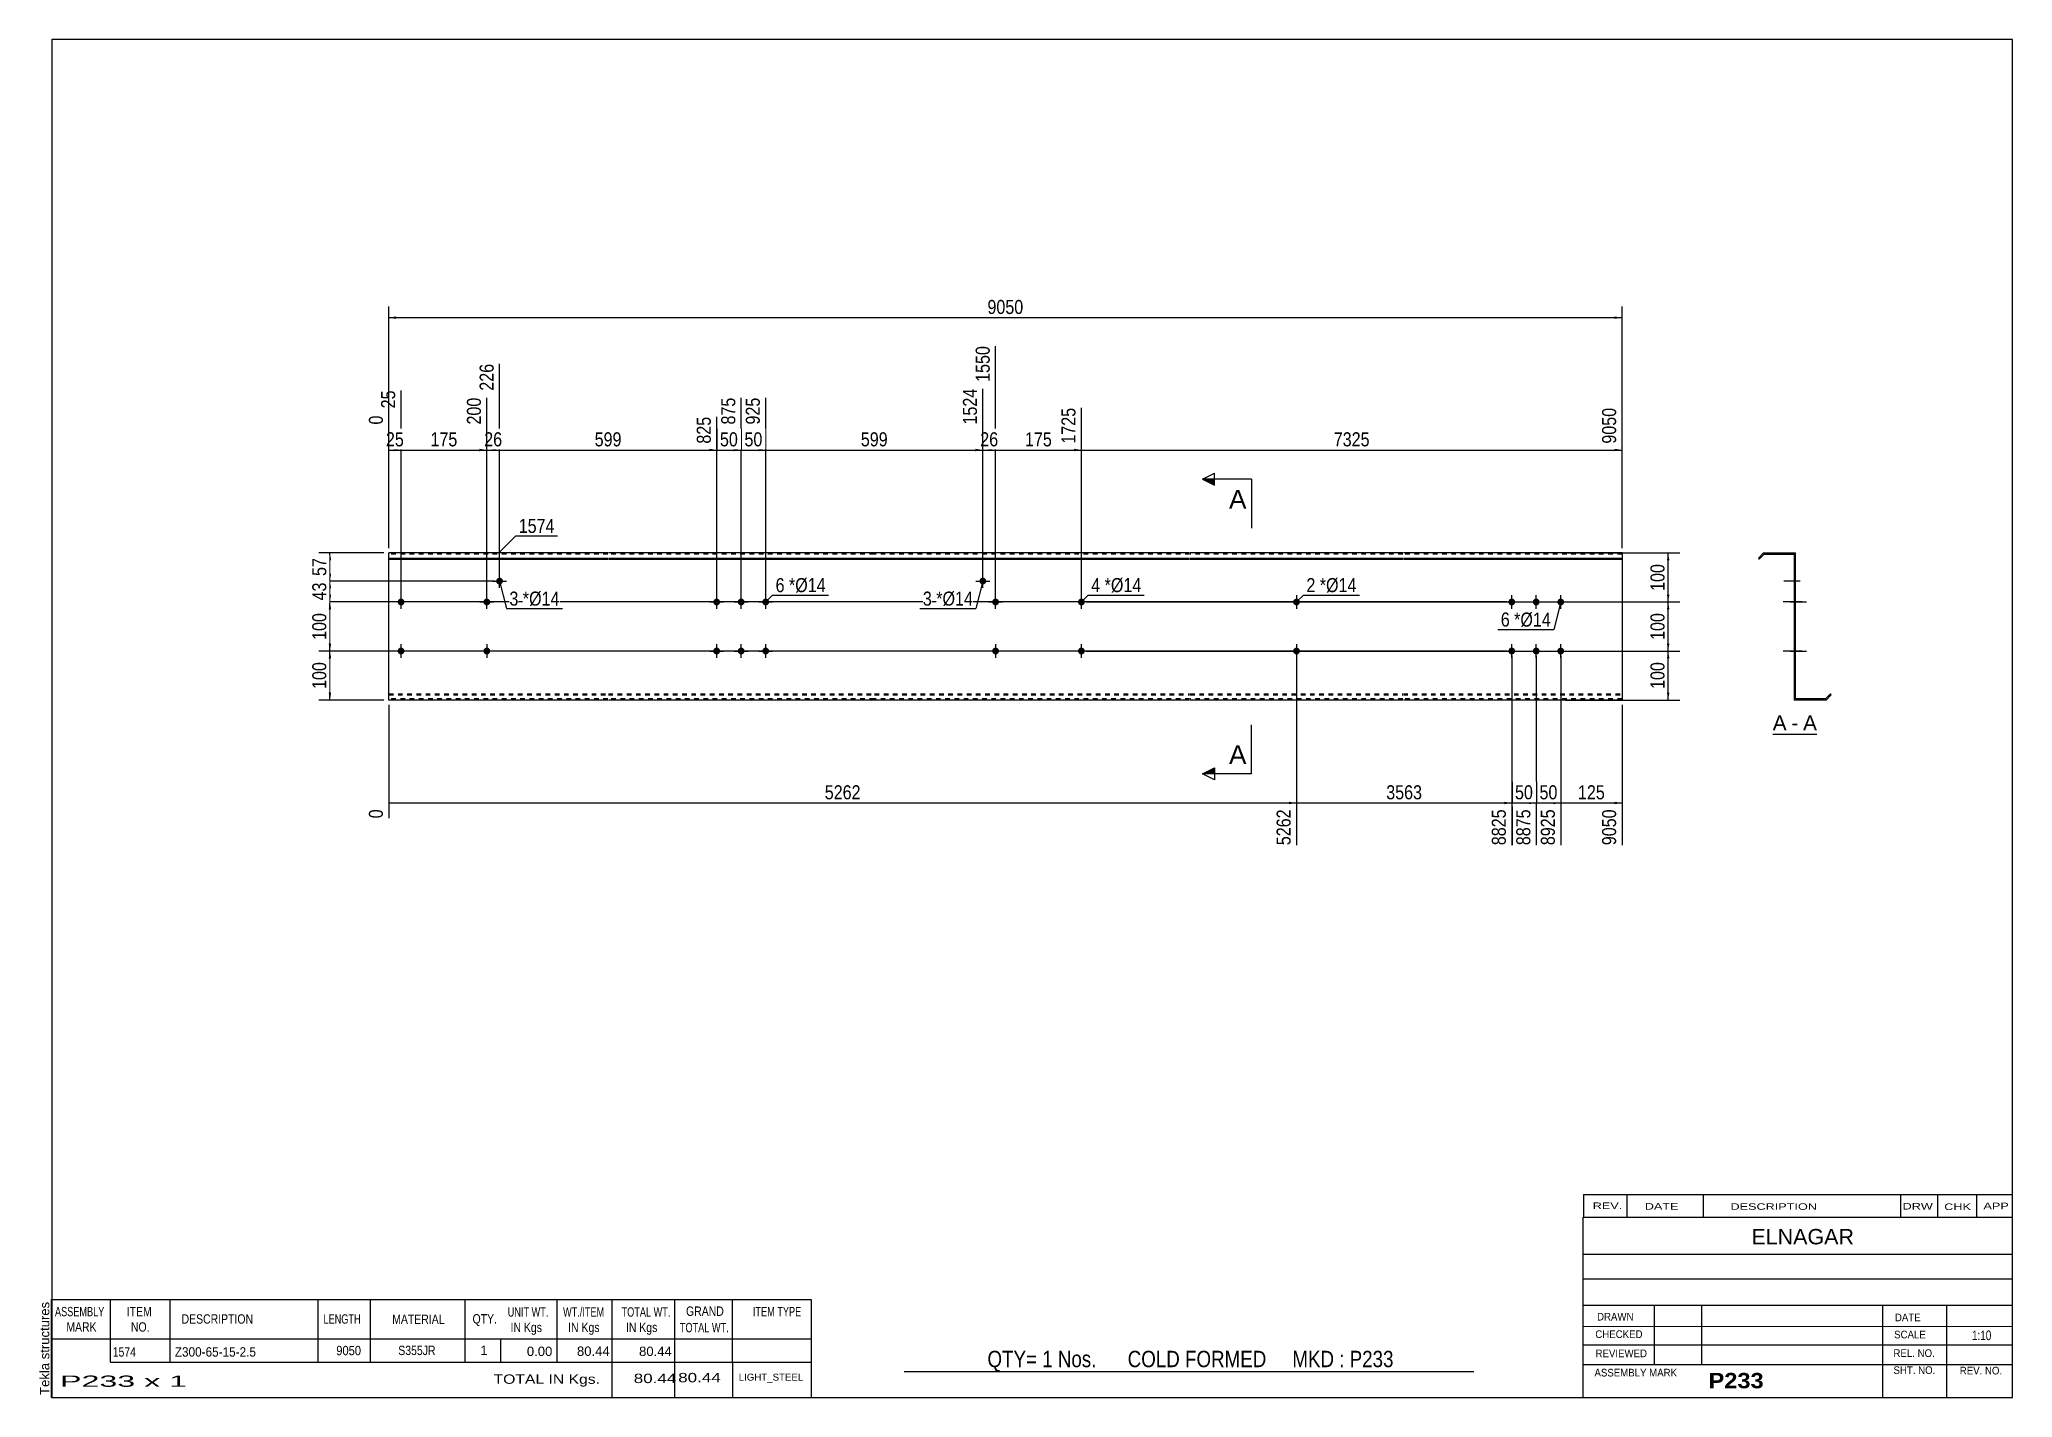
# Model space of a CAD drawing. Header units: millimetres. Extents: x -71 to 331, y -157 to 120.
import ezdxf

# ---------------------------------------------------------------- set-up
doc = ezdxf.new("R2010")
doc.units = ezdxf.units.MM
doc.linetypes.add('DXK_LINE_DOT1', pattern=[1.8814, 0.9407, -0.9407])
doc.styles.add('Arial', font='ARIAL.TTF', dxfattribs={"height": 0.2})
doc.styles.add('Arial Bold', font='ARIALBD.TTF', dxfattribs={"height": 0.2})
doc.styles.add('Arial Narrow', font='ARIALN.TTF', dxfattribs={"height": 0.2})

# ---------------------------------------------------------------- blocks, each defined once
blk = doc.blocks.new('Unknown-629085577-1880')
at = {"color": 5, "linetype": 'Continuous'}
for p, q in [((331.25, 119.75), (-68.75, 119.75)), ((-68.75, 119.75), (-68.75, -157.25)), ((331.25, -157.25), (331.25, 119.75)), ((-68.75, -157.25), (331.25, -157.25))]:
    blk.add_line(p, q, dxfattribs=at)
at = {"color": 174, "linetype": 'Continuous', "style": 'Arial'}
blk.add_text('Tekla structures', height=1.9102, rotation=90, dxfattribs=at).set_placement((-69.25, -156.75))
blk = doc.blocks.new('Unknown-629085577-12 - 1235')
at = {"color": 7, "linetype": 'Continuous'}
blk.add_line((282.32, -21.95), (291.35, -21.95), dxfattribs=at)
at = {"color": 0, "linetype": 'Continuous'}
blk.add_wipeout([(285.16, -21.2), (285.16, -18), (282.32, -18), (282.32, -21.2)], dxfattribs=at)
blk.add_wipeout([(287.55, -21.2), (287.55, -18), (286.12, -18), (286.12, -21.2)], dxfattribs=at)
at = {"color": 96, "linetype": 'Continuous', "style": 'Arial'}
blk.add_text('A', height=3.06, dxfattribs=at).set_placement((282.32, -21.2))
at = {"color": 0, "linetype": 'Continuous'}
blk.add_wipeout([(291.35, -21.2), (291.35, -18), (288.51, -18), (288.51, -21.2)], dxfattribs=at)
at = {"color": 96, "linetype": 'Continuous', "style": 'Arial'}
for s, p in [('-', (286.12, -21.2)), ('A', (288.51, -21.2))]:
    blk.add_text(s, height=3.06, dxfattribs=at).set_placement(p)
blk = doc.blocks.new('Bolt-629085577-1223 - 1203')
at = {"linetype": 'Continuous'}
blk.add_hatch(color=3, dxfattribs=at).paths.add_polyline_path([(21.9, 9.27, -1), (23.3, 9.27, -1)])
at = {"color": 3, "linetype": 'Continuous'}
for p, q in [((21.2, 9.27), (24, 9.27)), ((22.6, 7.87), (22.6, 10.67))]:
    blk.add_line(p, q, dxfattribs=at)
blk = doc.blocks.new('Part-629085577-1218 - 1203')
at = {"color": 2, "linetype": 'Continuous'}
for p, q in [((0, -15), (0, 15)), ((44.7, 15), (0, 15)), ((0, 13.94), (44.7, 13.94)), ((0, 13.76), (44.7, 13.76)), ((98.99, 15), (44.8, 15)), ((44.8, 13.94), (98.99, 13.94)), ((44.8, 13.76), (98.99, 13.76)), ((163.38, 15), (99.09, 15)), ((99.09, 13.94), (163.38, 13.94)), ((99.09, 13.76), (163.38, 13.76)), ((206.88, 15), (163.48, 15)), ((163.48, 13.94), (206.88, 13.94)), ((163.48, 13.76), (206.88, 13.76)), ((251.58, 15), (206.98, 15)), ((206.98, 13.94), (251.58, 13.94)), ((206.98, 13.76), (251.58, 13.76)), ((251.58, 15), (251.58, -15)), ((44.7, -15), (0, -15)), ((98.99, -15), (44.8, -15)), ((163.38, -15), (99.09, -15)), ((206.88, -15), (163.48, -15)), ((251.58, -15), (206.98, -15))]:
    blk.add_line(p, q, dxfattribs=at)
at = {"color": 7, "linetype": 'DXK_LINE_DOT1'}
for p, q in [((44.7, 14.75), (0, 14.75)), ((98.99, 14.75), (44.8, 14.75)), ((163.38, 14.75), (99.09, 14.75)), ((206.88, 14.75), (163.48, 14.75)), ((251.58, 14.75), (206.98, 14.75)), ((0, -13.76), (44.7, -13.76)), ((0, -13.94), (44.7, -13.94)), ((44.7, -14.75), (0, -14.75)), ((44.8, -13.76), (98.99, -13.76)), ((44.8, -13.94), (98.99, -13.94)), ((98.99, -14.75), (44.8, -14.75)), ((99.09, -13.76), (163.38, -13.76)), ((99.09, -13.94), (163.38, -13.94)), ((163.38, -14.75), (99.09, -14.75)), ((163.48, -13.76), (206.88, -13.76)), ((163.48, -13.94), (206.88, -13.94)), ((206.88, -14.75), (163.48, -14.75)), ((206.98, -13.76), (251.58, -13.76)), ((206.98, -13.94), (251.58, -13.94)), ((251.58, -14.75), (206.98, -14.75))]:
    blk.add_line(p, q, dxfattribs=at)
blk = doc.blocks.new('Bolt-629085577-1219 - 1203')
at = {"linetype": 'Continuous'}
for points in [[(66.19, 5, -1), (67.59, 5, -1)], [(71.19, 5, -1), (72.59, 5, -1)], [(76.19, 5, -1), (77.59, 5, -1)], [(66.19, -5, -1), (67.59, -5, -1)], [(71.19, -5, -1), (72.59, -5, -1)], [(76.19, -5, -1), (77.59, -5, -1)]]:
    blk.add_hatch(color=3, dxfattribs=at).paths.add_polyline_path(points)
at = {"color": 3, "linetype": 'Continuous'}
for p, q in [((65.49, 5), (68.29, 5)), ((66.89, 3.6), (66.89, 6.4)), ((70.49, 5), (73.29, 5)), ((71.89, 3.6), (71.89, 6.4)), ((75.49, 5), (78.29, 5)), ((76.89, 3.6), (76.89, 6.4)), ((66.89, -6.4), (66.89, -3.6)), ((71.89, -6.4), (71.89, -3.6)), ((76.89, -6.4), (76.89, -3.6)), ((65.49, -5), (68.29, -5)), ((70.49, -5), (73.29, -5)), ((75.49, -5), (78.29, -5))]:
    blk.add_line(p, q, dxfattribs=at)
blk = doc.blocks.new('Bolt-629085577-1220 - 1203')
at = {"linetype": 'Continuous'}
blk.add_hatch(color=3, dxfattribs=at).paths.add_polyline_path([(19.3, 5, -1), (20.7, 5, -1)])
at = {"color": 3, "linetype": 'Continuous'}
for p, q in [((18.6, 5), (21.4, 5)), ((20, 3.6), (20, 6.4))]:
    blk.add_line(p, q, dxfattribs=at)
blk = doc.blocks.new('Bolt-629085577-1221 - 1203')
at = {"linetype": 'Continuous'}
blk.add_hatch(color=3, dxfattribs=at).paths.add_polyline_path([(20.7, -5, -1), (19.3, -5, -1)])
at = {"color": 3, "linetype": 'Continuous'}
for p, q in [((20, -3.6), (20, -6.4)), ((21.4, -5), (18.6, -5))]:
    blk.add_line(p, q, dxfattribs=at)
blk = doc.blocks.new('Bolt-629085577-1222 - 1203')
at = {"linetype": 'Continuous'}
blk.add_hatch(color=3, dxfattribs=at).paths.add_polyline_path([(120.49, 9.27, -1), (121.89, 9.27, -1)])
at = {"color": 3, "linetype": 'Continuous'}
for p, q in [((119.79, 9.27), (122.59, 9.27)), ((121.19, 7.87), (121.19, 10.67))]:
    blk.add_line(p, q, dxfattribs=at)
blk = doc.blocks.new('Bolt-629085577-1224 - 1203')
at = {"linetype": 'Continuous'}
for points in [[(228.38, 5, -1), (229.78, 5, -1)], [(233.38, 5, -1), (234.78, 5, -1)], [(238.38, 5, -1), (239.78, 5, -1)], [(228.38, -5, -1), (229.78, -5, -1)], [(233.38, -5, -1), (234.78, -5, -1)], [(238.38, -5, -1), (239.78, -5, -1)]]:
    blk.add_hatch(color=3, dxfattribs=at).paths.add_polyline_path(points)
at = {"color": 3, "linetype": 'Continuous'}
for p, q in [((227.68, 5), (230.48, 5)), ((229.08, 3.6), (229.08, 6.4)), ((232.68, 5), (235.48, 5)), ((234.08, 3.6), (234.08, 6.4)), ((237.68, 5), (240.48, 5)), ((239.08, 3.6), (239.08, 6.4)), ((229.08, -6.4), (229.08, -3.6)), ((234.08, -6.4), (234.08, -3.6)), ((239.08, -6.4), (239.08, -3.6)), ((227.68, -5), (230.48, -5)), ((232.68, -5), (235.48, -5)), ((237.68, -5), (240.48, -5))]:
    blk.add_line(p, q, dxfattribs=at)
blk = doc.blocks.new('Bolt-629085577-1225 - 1203')
at = {"linetype": 'Continuous'}
blk.add_hatch(color=3, dxfattribs=at).paths.add_polyline_path([(123.09, 5, -1), (124.49, 5, -1)])
at = {"color": 3, "linetype": 'Continuous'}
for p, q in [((122.39, 5), (125.19, 5)), ((123.79, 3.6), (123.79, 6.4))]:
    blk.add_line(p, q, dxfattribs=at)
blk = doc.blocks.new('Bolt-629085577-1226 - 1203')
at = {"linetype": 'Continuous'}
blk.add_hatch(color=3, dxfattribs=at).paths.add_polyline_path([(124.49, -5, -1), (123.09, -5, -1)])
at = {"color": 3, "linetype": 'Continuous'}
for p, q in [((123.79, -3.6), (123.79, -6.4)), ((125.19, -5), (122.39, -5))]:
    blk.add_line(p, q, dxfattribs=at)
blk = doc.blocks.new('Bolt-629085577-1227 - 1203')
at = {"linetype": 'Continuous'}
for points in [[(1.8, 5, -1), (3.2, 5, -1)], [(140.59, 5, -1), (141.99, 5, -1)]]:
    blk.add_hatch(color=3, dxfattribs=at).paths.add_polyline_path(points)
at = {"color": 3, "linetype": 'Continuous'}
for p, q in [((3.9, 5), (1.1, 5)), ((2.5, 3.6), (2.5, 6.4)), ((142.69, 5), (139.89, 5)), ((141.29, 3.6), (141.29, 6.4))]:
    blk.add_line(p, q, dxfattribs=at)
blk = doc.blocks.new('Bolt-629085577-1228 - 1203')
at = {"linetype": 'Continuous'}
for points in [[(1.8, -5, -1), (3.2, -5, -1)], [(140.59, -5, -1), (141.99, -5, -1)]]:
    blk.add_hatch(color=3, dxfattribs=at).paths.add_polyline_path(points)
at = {"color": 3, "linetype": 'Continuous'}
for p, q in [((2.5, -6.4), (2.5, -3.6)), ((141.29, -6.4), (141.29, -3.6)), ((3.9, -5), (1.1, -5)), ((142.69, -5), (139.89, -5))]:
    blk.add_line(p, q, dxfattribs=at)
blk = doc.blocks.new('Bolt-629085577-1229 - 1203')
at = {"linetype": 'Continuous'}
for points in [[(185.88, 5, -1), (184.48, 5, -1)], [(185.88, -5, -1), (184.48, -5, -1)]]:
    blk.add_hatch(color=3, dxfattribs=at).paths.add_polyline_path(points)
at = {"color": 3, "linetype": 'Continuous'}
for p, q in [((186.58, 5), (183.78, 5)), ((185.18, 6.4), (185.18, 3.6)), ((185.18, -3.6), (185.18, -6.4)), ((186.58, -5), (183.78, -5))]:
    blk.add_line(p, q, dxfattribs=at)
blk = doc.blocks.new('Bolt-629085577-1240 - 1235')
at = {"linetype": 'Continuous'}
blk.add_hatch(color=3, dxfattribs=at).paths.add_polyline_path([(286.96, -5.7), (286.96, -4.3), (286.71, -4.3), (286.71, -5.7)])
at = {"color": 3, "linetype": 'Continuous'}
for p, q in [((286.96, -4.3), (286.71, -4.3)), ((287.76, -5), (286.71, -5)), ((286.96, -5.7), (286.71, -5.7))]:
    blk.add_line(p, q, dxfattribs=at)
blk = doc.blocks.new('Part-629085577-1237 - 1235')
at = {"color": 2, "linetype": 'Continuous'}
for p, q in [((280.46, 15), (279.4, 13.94)), ((279.4, 13.94), (279.58, 13.76)), ((279.58, 13.76), (280.56, 14.75)), ((280.46, 15), (286.96, 15)), ((280.56, 14.75), (286.71, 14.75)), ((286.71, 14.75), (286.71, -15)), ((286.96, -14.75), (286.96, 15)), ((293.21, -15), (286.71, -15)), ((293.11, -14.75), (286.96, -14.75)), ((294.09, -13.76), (293.11, -14.75)), ((293.21, -15), (294.27, -13.94)), ((294.27, -13.94), (294.09, -13.76))]:
    blk.add_line(p, q, dxfattribs=at)
blk = doc.blocks.new('Bolt-629085577-1238 - 1235')
at = {"linetype": 'Continuous'}
for points in [[(286.71, 5.7), (286.71, 4.3), (286.96, 4.3), (286.96, 5.7)], [(286.71, 5.7), (286.71, 4.3), (286.96, 4.3), (286.96, 5.7)], [(286.71, 5.7), (286.71, 4.3), (286.96, 4.3), (286.96, 5.7)], [(286.71, -4.3), (286.71, -5.7), (286.96, -5.7), (286.96, -4.3)], [(286.71, -4.3), (286.71, -5.7), (286.96, -5.7), (286.96, -4.3)], [(286.71, -4.3), (286.71, -5.7), (286.96, -5.7), (286.96, -4.3)]]:
    blk.add_hatch(color=3, dxfattribs=at).paths.add_polyline_path(points)
at = {"color": 3, "linetype": 'Continuous'}
for p, q in [((288.26, 5), (284.46, 5)), ((288.26, 5), (284.46, 5)), ((288.26, 5), (284.46, 5)), ((286.96, 5.7), (286.71, 5.7)), ((286.96, 5.7), (286.71, 5.7)), ((286.96, 5.7), (286.71, 5.7)), ((286.96, 4.3), (286.71, 4.3)), ((286.96, 4.3), (286.71, 4.3)), ((286.96, 4.3), (286.71, 4.3)), ((288.26, -5), (284.46, -5)), ((288.26, -5), (284.46, -5)), ((288.26, -5), (284.46, -5)), ((286.96, -4.3), (286.71, -4.3)), ((286.96, -4.3), (286.71, -4.3)), ((286.96, -4.3), (286.71, -4.3)), ((286.96, -5.7), (286.71, -5.7)), ((286.96, -5.7), (286.71, -5.7)), ((286.96, -5.7), (286.71, -5.7))]:
    blk.add_line(p, q, dxfattribs=at)
blk = doc.blocks.new('Bolt-629085577-1239 - 1235')
at = {"linetype": 'Continuous'}
blk.add_hatch(color=3, dxfattribs=at).paths.add_polyline_path([(286.71, 5.7), (286.71, 4.3), (286.96, 4.3), (286.96, 5.7)])
at = {"color": 3, "linetype": 'Continuous'}
for p, q in [((287.91, 5), (284.61, 5)), ((286.96, 5.7), (286.71, 5.7)), ((286.96, 4.3), (286.71, 4.3))]:
    blk.add_line(p, q, dxfattribs=at)
blk = doc.blocks.new('Bolt-629085577-1241 - 1235')
at = {"linetype": 'Continuous'}
blk.add_hatch(color=3, dxfattribs=at).paths.add_polyline_path([(286.71, 9.97), (286.71, 8.57), (286.96, 8.57), (286.96, 9.97)])
at = {"color": 3, "linetype": 'Continuous'}
for p, q in [((287.91, 9.27), (284.61, 9.27)), ((286.96, 9.97), (286.71, 9.97)), ((286.96, 8.57), (286.71, 8.57))]:
    blk.add_line(p, q, dxfattribs=at)
blk = doc.blocks.new('Bolt-629085577-1242 - 1235')
at = {"linetype": 'Continuous'}
blk.add_hatch(color=3, dxfattribs=at).paths.add_polyline_path([(286.71, 9.97), (286.71, 8.57), (286.96, 8.57), (286.96, 9.97)])
at = {"color": 3, "linetype": 'Continuous'}
for p, q in [((287.91, 9.27), (284.61, 9.27)), ((286.96, 9.97), (286.71, 9.97)), ((286.96, 8.57), (286.71, 8.57))]:
    blk.add_line(p, q, dxfattribs=at)
blk = doc.blocks.new('Bolt-629085577-1243 - 1235')
at = {"linetype": 'Continuous'}
for points in [[(286.71, 5.7), (286.71, 4.3), (286.96, 4.3), (286.96, 5.7)], [(286.71, 5.7), (286.71, 4.3), (286.96, 4.3), (286.96, 5.7)], [(286.71, 5.7), (286.71, 4.3), (286.96, 4.3), (286.96, 5.7)], [(286.71, -4.3), (286.71, -5.7), (286.96, -5.7), (286.96, -4.3)], [(286.71, -4.3), (286.71, -5.7), (286.96, -5.7), (286.96, -4.3)], [(286.71, -4.3), (286.71, -5.7), (286.96, -5.7), (286.96, -4.3)]]:
    blk.add_hatch(color=3, dxfattribs=at).paths.add_polyline_path(points)
at = {"color": 3, "linetype": 'Continuous'}
for p, q in [((288.26, 5), (284.46, 5)), ((288.26, 5), (284.46, 5)), ((288.26, 5), (284.46, 5)), ((286.96, 5.7), (286.71, 5.7)), ((286.96, 5.7), (286.71, 5.7)), ((286.96, 5.7), (286.71, 5.7)), ((286.96, 4.3), (286.71, 4.3)), ((286.96, 4.3), (286.71, 4.3)), ((286.96, 4.3), (286.71, 4.3)), ((288.26, -5), (284.46, -5)), ((288.26, -5), (284.46, -5)), ((288.26, -5), (284.46, -5)), ((286.96, -4.3), (286.71, -4.3)), ((286.96, -4.3), (286.71, -4.3)), ((286.96, -4.3), (286.71, -4.3)), ((286.96, -5.7), (286.71, -5.7)), ((286.96, -5.7), (286.71, -5.7)), ((286.96, -5.7), (286.71, -5.7))]:
    blk.add_line(p, q, dxfattribs=at)
blk = doc.blocks.new('Bolt-629085577-1244 - 1235')
at = {"linetype": 'Continuous'}
blk.add_hatch(color=3, dxfattribs=at).paths.add_polyline_path([(286.71, 5.7), (286.71, 4.3), (286.96, 4.3), (286.96, 5.7)])
at = {"color": 3, "linetype": 'Continuous'}
for p, q in [((287.91, 5), (284.61, 5)), ((286.96, 5.7), (286.71, 5.7)), ((286.96, 4.3), (286.71, 4.3))]:
    blk.add_line(p, q, dxfattribs=at)
blk = doc.blocks.new('Bolt-629085577-1245 - 1235')
at = {"linetype": 'Continuous'}
blk.add_hatch(color=3, dxfattribs=at).paths.add_polyline_path([(286.96, -5.7), (286.96, -4.3), (286.71, -4.3), (286.71, -5.7)])
at = {"color": 3, "linetype": 'Continuous'}
for p, q in [((286.96, -4.3), (286.71, -4.3)), ((287.76, -5), (286.71, -5)), ((286.96, -5.7), (286.71, -5.7))]:
    blk.add_line(p, q, dxfattribs=at)
blk = doc.blocks.new('Bolt-629085577-1246 - 1235')
at = {"linetype": 'Continuous'}
blk.add_hatch(color=3, dxfattribs=at).paths.add_polyline_path([(286.71, 5.7), (286.71, 4.3), (286.96, 4.3), (286.96, 5.7)])
blk.add_hatch(color=3, dxfattribs=at).paths.add_polyline_path([(286.71, 5.7), (286.71, 4.3), (286.96, 4.3), (286.96, 5.7)])
at = {"color": 3, "linetype": 'Continuous'}
for p, q in [((285.91, 5), (289.21, 5)), ((285.91, 5), (289.21, 5)), ((286.71, 5.7), (286.96, 5.7)), ((286.71, 5.7), (286.96, 5.7)), ((286.71, 4.3), (286.96, 4.3)), ((286.71, 4.3), (286.96, 4.3))]:
    blk.add_line(p, q, dxfattribs=at)
blk = doc.blocks.new('Bolt-629085577-1247 - 1235')
at = {"linetype": 'Continuous'}
blk.add_hatch(color=3, dxfattribs=at).paths.add_polyline_path([(286.71, -4.3), (286.71, -5.7), (286.96, -5.7), (286.96, -4.3)])
blk.add_hatch(color=3, dxfattribs=at).paths.add_polyline_path([(286.71, -4.3), (286.71, -5.7), (286.96, -5.7), (286.96, -4.3)])
at = {"color": 3, "linetype": 'Continuous'}
for p, q in [((285.91, -5), (289.21, -5)), ((285.91, -5), (289.21, -5)), ((286.71, -4.3), (286.96, -4.3)), ((286.71, -4.3), (286.96, -4.3)), ((286.71, -5.7), (286.96, -5.7)), ((286.71, -5.7), (286.96, -5.7))]:
    blk.add_line(p, q, dxfattribs=at)
blk = doc.blocks.new('Bolt-629085577-1248 - 1235')
at = {"linetype": 'Continuous'}
for points in [[(286.96, 4.3), (286.96, 5.7), (286.71, 5.7), (286.71, 4.3)], [(286.96, -5.7), (286.96, -4.3), (286.71, -4.3), (286.71, -5.7)]]:
    blk.add_hatch(color=3, dxfattribs=at).paths.add_polyline_path(points)
at = {"color": 3, "linetype": 'Continuous'}
for p, q in [((286.96, 5), (284.71, 5)), ((286.96, 5.7), (286.71, 5.7)), ((286.96, 4.3), (286.71, 4.3)), ((286.96, -5), (284.71, -5)), ((286.96, -4.3), (286.71, -4.3)), ((286.96, -5.7), (286.71, -5.7))]:
    blk.add_line(p, q, dxfattribs=at)
blk = doc.blocks.new('StraightDimension-629085577-1350 - 1203')
at = {"linetype": 'Continuous'}
for points in [[(260.75, 13.5), (261, 15), (261.25, 13.5)], [(261.25, 6.5), (261, 5), (260.75, 6.5)]]:
    blk.add_hatch(color=7, dxfattribs=at).paths.add_polyline_path(points)
at = {"color": 7, "linetype": 'Continuous'}
for p, q in [((240.08, 15), (263.4, 15)), ((261, 5), (261, 15)), ((142.29, 5), (263.4, 5))]:
    blk.add_line(p, q, dxfattribs=at)
at = {"color": 0}
blk.add_wipeout([(260.85, 13.34), (256.65, 13.34), (256.65, 6.66), (260.85, 6.66)], dxfattribs=at)
at = {"color": 3, "style": 'Arial Narrow'}
blk.add_text('100', height=2.863, rotation=90.0002, dxfattribs=at).set_placement((260.25, 7.26))
blk = doc.blocks.new('StraightDimension-629085577-1311 - 1203')
at = {"linetype": 'Continuous'}
blk.add_hatch(color=7, dxfattribs=at).paths.add_polyline_path([(237.58, -35.75), (239.08, -36), (237.58, -36.25)])
at = {"color": 7, "linetype": 'Continuous'}
for p, q in [((234.08, -6), (234.08, -44.61)), ((239.08, -6), (239.08, -44.61)), ((234.08, -36), (239.08, -36))]:
    blk.add_line(p, q, dxfattribs=at)
at = {"color": 0}
blk.add_wipeout([(239.01, -35.85), (239.01, -31.65), (234.15, -31.65), (234.15, -35.85)], dxfattribs=at)
at = {"color": 0, "linetype": 'Continuous'}
blk.add_wipeout([(238.48, -36.7), (234.28, -36.7), (234.28, -45.21), (238.48, -45.21)], dxfattribs=at)
at = {"color": 3, "style": 'Arial Narrow'}
blk.add_text('50', height=2.863, dxfattribs=at).set_placement((234.75, -35.25))
at = {"color": 3, "linetype": 'Continuous', "style": 'Arial Narrow'}
blk.add_text('8925', height=2.863, rotation=90.0002, dxfattribs=at).set_placement((237.88, -44.61))
blk = doc.blocks.new('StraightDimension-629085577-1330 - 1203')
at = {"linetype": 'Continuous'}
for points in [[(-12.25, 13.5), (-12, 15), (-11.75, 13.5)], [(-11.75, 10.77), (-12, 9.27), (-12.25, 10.77)]]:
    blk.add_hatch(color=7, dxfattribs=at).paths.add_polyline_path(points)
at = {"color": 7, "linetype": 'Continuous'}
for p, q in [((-1, 15), (-14.25, 15)), ((-12, 9.27), (-12, 15)), ((21.6, 9.27), (-14.25, 9.27))]:
    blk.add_line(p, q, dxfattribs=at)
at = {"color": 0}
blk.add_wipeout([(-12.15, 14.56), (-16.35, 14.56), (-16.35, 9.71), (-12.15, 9.71)], dxfattribs=at)
at = {"color": 3, "style": 'Arial Narrow'}
blk.add_text('57', height=2.863, rotation=90.0002, dxfattribs=at).set_placement((-12.75, 10.31))
blk = doc.blocks.new('StraightDimension-629085577-1333 - 1203')
at = {"linetype": 'Continuous'}
for points in [[(-12.25, -6.5), (-12, -5), (-11.75, -6.5)], [(-11.75, -13.5), (-12, -15), (-12.25, -13.5)]]:
    blk.add_hatch(color=7, dxfattribs=at).paths.add_polyline_path(points)
at = {"color": 7, "linetype": 'Continuous'}
for p, q in [((228.08, -5), (-14.25, -5)), ((-12, -15), (-12, -5)), ((-1, -15), (-14.25, -15))]:
    blk.add_line(p, q, dxfattribs=at)
at = {"color": 0}
blk.add_wipeout([(-12.15, -6.66), (-16.35, -6.66), (-16.35, -13.34), (-12.15, -13.34)], dxfattribs=at)
at = {"color": 3, "style": 'Arial Narrow'}
blk.add_text('100', height=2.863, rotation=90.0002, dxfattribs=at).set_placement((-12.75, -12.74))
blk = doc.blocks.new('StraightDimension-629085577-1262 - 1203')
at = {"linetype": 'Continuous'}
blk.add_hatch(color=7, dxfattribs=at).paths.add_polyline_path([(139.79, 36.25), (141.29, 36), (139.79, 35.75)])
at = {"color": 7, "linetype": 'Continuous'}
for p, q in [((123.79, 6), (123.79, 57.21)), ((141.29, 6), (141.29, 44.61)), ((123.79, 36), (141.29, 36))]:
    blk.add_line(p, q, dxfattribs=at)
at = {"color": 0}
blk.add_wipeout([(135.88, 36.15), (135.88, 40.35), (129.19, 40.35), (129.19, 36.15)], dxfattribs=at)
at = {"color": 0, "linetype": 'Continuous'}
blk.add_wipeout([(140.69, 45.21), (136.49, 45.21), (136.49, 36.7), (140.69, 36.7)], dxfattribs=at)
at = {"color": 3, "linetype": 'Continuous', "style": 'Arial Narrow'}
blk.add_text('1725', height=2.863, rotation=90.0002, dxfattribs=at).set_placement((140.09, 37.3))
at = {"color": 3, "style": 'Arial Narrow'}
blk.add_text('175', height=2.863, dxfattribs=at).set_placement((129.79, 36.75))
blk = doc.blocks.new('StraightDimension-629085577-1261 - 1203')
at = {"linetype": 'Continuous'}
blk.add_hatch(color=7, dxfattribs=at).paths.add_polyline_path([(250.08, 36.25), (251.58, 36), (250.08, 35.75)])
at = {"color": 7, "linetype": 'Continuous'}
for p, q in [((141.29, 6), (141.29, 44.61)), ((251.58, 16), (251.58, 44.61)), ((141.29, 36), (251.58, 36))]:
    blk.add_line(p, q, dxfattribs=at)
at = {"color": 0, "linetype": 'Continuous'}
blk.add_wipeout([(250.98, 45.21), (246.78, 45.21), (246.78, 36.7), (250.98, 36.7)], dxfattribs=at)
at = {"color": 0}
blk.add_wipeout([(200.69, 36.15), (200.69, 40.35), (192.18, 40.35), (192.18, 36.15)], dxfattribs=at)
at = {"color": 3, "linetype": 'Continuous', "style": 'Arial Narrow'}
blk.add_text('9050', height=2.863, rotation=90.0002, dxfattribs=at).set_placement((250.38, 37.3))
at = {"color": 3, "style": 'Arial Narrow'}
blk.add_text('7325', height=2.863, dxfattribs=at).set_placement((192.78, 36.75))
blk = doc.blocks.new('StraightDimension-629085577-1312 - 1203')
at = {"linetype": 'Continuous'}
blk.add_hatch(color=7, dxfattribs=at).paths.add_polyline_path([(232.58, -35.75), (234.08, -36), (232.58, -36.25)])
at = {"color": 7, "linetype": 'Continuous'}
for p, q in [((229.08, -6), (229.08, -44.61)), ((234.08, -6), (234.08, -44.61)), ((229.08, -36), (234.08, -36))]:
    blk.add_line(p, q, dxfattribs=at)
at = {"color": 0}
blk.add_wipeout([(234.01, -35.85), (234.01, -31.65), (229.15, -31.65), (229.15, -35.85)], dxfattribs=at)
at = {"color": 0, "linetype": 'Continuous'}
blk.add_wipeout([(233.48, -36.7), (229.28, -36.7), (229.28, -45.21), (233.48, -45.21)], dxfattribs=at)
at = {"color": 3, "style": 'Arial Narrow'}
blk.add_text('50', height=2.863, dxfattribs=at).set_placement((229.75, -35.25))
at = {"color": 3, "linetype": 'Continuous', "style": 'Arial Narrow'}
blk.add_text('8875', height=2.863, rotation=90.0002, dxfattribs=at).set_placement((232.88, -44.61))
blk = doc.blocks.new('StraightDimension-629085577-1263 - 1203')
at = {"linetype": 'Continuous'}
blk.add_hatch(color=7, dxfattribs=at).paths.add_polyline_path([(122.29, 36.25), (123.79, 36), (122.29, 35.75)])
at = {"color": 7, "linetype": 'Continuous'}
for p, q in [((123.79, 6), (123.79, 57.21)), ((121.19, 10.27), (121.19, 48.51)), ((121.19, 36), (123.79, 36))]:
    blk.add_line(p, q, dxfattribs=at)
at = {"color": 0, "linetype": 'Continuous'}
blk.add_wipeout([(123.19, 57.81), (118.99, 57.81), (118.99, 49.3), (123.19, 49.3)], dxfattribs=at)
at = {"color": 0}
blk.add_wipeout([(124.91, 36.15), (124.91, 40.35), (120.06, 40.35), (120.06, 36.15)], dxfattribs=at)
at = {"color": 3, "linetype": 'Continuous', "style": 'Arial Narrow'}
blk.add_text('1550', height=2.863, rotation=90.0002, dxfattribs=at).set_placement((122.59, 49.9))
at = {"color": 3, "style": 'Arial Narrow'}
blk.add_text('26', height=2.863, dxfattribs=at).set_placement((120.66, 36.75))
blk = doc.blocks.new('StraightDimension-629085577-1264 - 1203')
at = {"linetype": 'Continuous'}
blk.add_hatch(color=7, dxfattribs=at).paths.add_polyline_path([(119.69, 36.25), (121.19, 36), (119.69, 35.75)])
at = {"color": 7, "linetype": 'Continuous'}
for p, q in [((121.19, 10.27), (121.19, 48.51)), ((76.89, 6), (76.89, 46.68)), ((76.89, 36), (121.19, 36))]:
    blk.add_line(p, q, dxfattribs=at)
at = {"color": 0, "linetype": 'Continuous'}
blk.add_wipeout([(120.59, 49.11), (116.39, 49.11), (116.39, 40.6), (120.59, 40.6)], dxfattribs=at)
at = {"color": 0}
blk.add_wipeout([(102.38, 36.15), (102.38, 40.35), (95.7, 40.35), (95.7, 36.15)], dxfattribs=at)
at = {"color": 3, "linetype": 'Continuous', "style": 'Arial Narrow'}
blk.add_text('1524', height=2.863, rotation=90.0002, dxfattribs=at).set_placement((119.99, 41.2))
at = {"color": 3, "style": 'Arial Narrow'}
blk.add_text('599', height=2.863, dxfattribs=at).set_placement((96.3, 36.75))
blk = doc.blocks.new('StraightDimension-629085577-1265 - 1203')
at = {"linetype": 'Continuous'}
blk.add_hatch(color=7, dxfattribs=at).paths.add_polyline_path([(75.39, 36.25), (76.89, 36), (75.39, 35.75)])
at = {"color": 7, "linetype": 'Continuous'}
for p, q in [((71.89, 6), (71.89, 46.68)), ((76.89, 6), (76.89, 46.68)), ((71.89, 36), (76.89, 36))]:
    blk.add_line(p, q, dxfattribs=at)
at = {"color": 0}
blk.add_wipeout([(76.82, 36.15), (76.82, 40.35), (71.96, 40.35), (71.96, 36.15)], dxfattribs=at)
at = {"color": 0, "linetype": 'Continuous'}
blk.add_wipeout([(76.29, 47.28), (72.09, 47.28), (72.09, 40.6), (76.29, 40.6)], dxfattribs=at)
at = {"color": 3, "linetype": 'Continuous', "style": 'Arial Narrow'}
blk.add_text('925', height=2.863, rotation=90.0002, dxfattribs=at).set_placement((75.69, 41.2))
at = {"color": 3, "style": 'Arial Narrow'}
blk.add_text('50', height=2.863, dxfattribs=at).set_placement((72.56, 36.75))
blk = doc.blocks.new('StraightDimension-629085577-1266 - 1203')
at = {"linetype": 'Continuous'}
blk.add_hatch(color=7, dxfattribs=at).paths.add_polyline_path([(70.39, 36.25), (71.89, 36), (70.39, 35.75)])
at = {"color": 7, "linetype": 'Continuous'}
for p, q in [((71.89, 6), (71.89, 46.68)), ((66.89, 6), (66.89, 42.78)), ((66.89, 36), (71.89, 36))]:
    blk.add_line(p, q, dxfattribs=at)
at = {"color": 0}
blk.add_wipeout([(71.82, 36.15), (71.82, 40.35), (66.96, 40.35), (66.96, 36.15)], dxfattribs=at)
at = {"color": 0, "linetype": 'Continuous'}
blk.add_wipeout([(71.29, 47.28), (67.09, 47.28), (67.09, 40.6), (71.29, 40.6)], dxfattribs=at)
at = {"color": 3, "linetype": 'Continuous', "style": 'Arial Narrow'}
blk.add_text('875', height=2.863, rotation=90.0002, dxfattribs=at).set_placement((70.69, 41.2))
at = {"color": 3, "style": 'Arial Narrow'}
blk.add_text('50', height=2.863, dxfattribs=at).set_placement((67.56, 36.75))
blk = doc.blocks.new('StraightDimension-629085577-1332 - 1203')
at = {"linetype": 'Continuous'}
for points in [[(-12.25, 3.5), (-12, 5), (-11.75, 3.5)], [(-11.75, -3.5), (-12, -5), (-12.25, -3.5)]]:
    blk.add_hatch(color=7, dxfattribs=at).paths.add_polyline_path(points)
at = {"color": 7, "linetype": 'Continuous'}
for p, q in [((228.08, 5), (-14.25, 5)), ((-12, -5), (-12, 5)), ((228.08, -5), (-14.25, -5))]:
    blk.add_line(p, q, dxfattribs=at)
at = {"color": 0}
blk.add_wipeout([(-12.15, 3.34), (-16.35, 3.34), (-16.35, -3.34), (-12.15, -3.34)], dxfattribs=at)
at = {"color": 3, "style": 'Arial Narrow'}
blk.add_text('100', height=2.863, rotation=90.0002, dxfattribs=at).set_placement((-12.75, -2.74))
blk = doc.blocks.new('StraightDimension-629085577-1267 - 1203')
at = {"linetype": 'Continuous'}
blk.add_hatch(color=7, dxfattribs=at).paths.add_polyline_path([(65.39, 36.25), (66.89, 36), (65.39, 35.75)])
at = {"color": 7, "linetype": 'Continuous'}
for p, q in [((22.6, 10.27), (22.6, 53.58)), ((66.89, 6), (66.89, 42.78)), ((22.6, 36), (66.89, 36))]:
    blk.add_line(p, q, dxfattribs=at)
at = {"color": 0}
blk.add_wipeout([(48.09, 36.15), (48.09, 40.35), (41.4, 40.35), (41.4, 36.15)], dxfattribs=at)
at = {"color": 0, "linetype": 'Continuous'}
blk.add_wipeout([(66.29, 43.38), (62.09, 43.38), (62.09, 36.7), (66.29, 36.7)], dxfattribs=at)
at = {"color": 3, "linetype": 'Continuous', "style": 'Arial Narrow'}
blk.add_text('825', height=2.863, rotation=90.0002, dxfattribs=at).set_placement((65.69, 37.3))
at = {"color": 3, "style": 'Arial Narrow'}
blk.add_text('599', height=2.863, dxfattribs=at).set_placement((42, 36.75))
blk = doc.blocks.new('StraightDimension-629085577-1331 - 1203')
at = {"linetype": 'Continuous'}
for points in [[(-12.25, 7.77), (-12, 9.27), (-11.75, 7.77)], [(-11.75, 6.5), (-12, 5), (-12.25, 6.5)]]:
    blk.add_hatch(color=7, dxfattribs=at).paths.add_polyline_path(points)
at = {"color": 7, "linetype": 'Continuous'}
for p, q in [((21.6, 9.27), (-14.25, 9.27)), ((-12, 5), (-12, 9.27)), ((228.08, 5), (-14.25, 5))]:
    blk.add_line(p, q, dxfattribs=at)
at = {"color": 0}
blk.add_wipeout([(-12.15, 9.56), (-16.35, 9.56), (-16.35, 4.71), (-12.15, 4.71)], dxfattribs=at)
at = {"color": 3, "style": 'Arial Narrow'}
blk.add_text('43', height=2.863, rotation=90.0002, dxfattribs=at).set_placement((-12.75, 5.31))
blk = doc.blocks.new('StraightDimension-629085577-1268 - 1203')
at = {"linetype": 'Continuous'}
blk.add_hatch(color=7, dxfattribs=at).paths.add_polyline_path([(21.1, 36.25), (22.6, 36), (21.1, 35.75)])
at = {"color": 7, "linetype": 'Continuous'}
for p, q in [((22.6, 10.27), (22.6, 53.58)), ((20, 6), (20, 46.68)), ((20, 36), (22.6, 36))]:
    blk.add_line(p, q, dxfattribs=at)
at = {"color": 0, "linetype": 'Continuous'}
blk.add_wipeout([(22, 54.18), (17.8, 54.18), (17.8, 47.5), (22, 47.5)], dxfattribs=at)
at = {"color": 0}
blk.add_wipeout([(23.73, 36.15), (23.73, 40.35), (18.87, 40.35), (18.87, 36.15)], dxfattribs=at)
at = {"color": 3, "linetype": 'Continuous', "style": 'Arial Narrow'}
blk.add_text('226', height=2.863, rotation=90.0002, dxfattribs=at).set_placement((21.4, 48.1))
at = {"color": 3, "style": 'Arial Narrow'}
blk.add_text('26', height=2.863, dxfattribs=at).set_placement((19.47, 36.75))
blk = doc.blocks.new('StraightDimension-629085577-1269 - 1203')
at = {"linetype": 'Continuous'}
blk.add_hatch(color=7, dxfattribs=at).paths.add_polyline_path([(18.5, 36.25), (20, 36), (18.5, 35.75)])
at = {"color": 7, "linetype": 'Continuous'}
for p, q in [((2.5, 6), (2.5, 48.16)), ((20, 6), (20, 46.68)), ((2.5, 36), (20, 36))]:
    blk.add_line(p, q, dxfattribs=at)
at = {"color": 0}
blk.add_wipeout([(14.59, 36.15), (14.59, 40.35), (7.91, 40.35), (7.91, 36.15)], dxfattribs=at)
at = {"color": 0, "linetype": 'Continuous'}
blk.add_wipeout([(19.4, 47.28), (15.2, 47.28), (15.2, 40.6), (19.4, 40.6)], dxfattribs=at)
at = {"color": 3, "linetype": 'Continuous', "style": 'Arial Narrow'}
blk.add_text('200', height=2.863, rotation=90.0002, dxfattribs=at).set_placement((18.8, 41.2))
at = {"color": 3, "style": 'Arial Narrow'}
blk.add_text('175', height=2.863, dxfattribs=at).set_placement((8.51, 36.75))
blk = doc.blocks.new('StraightDimension-629085577-1270 - 1203')
at = {"linetype": 'Continuous'}
blk.add_hatch(color=7, dxfattribs=at).paths.add_polyline_path([(1, 36.25), (2.5, 36), (1, 35.75)])
at = {"color": 7, "linetype": 'Continuous'}
for p, q in [((2.5, 6), (2.5, 48.16)), ((0, 16), (0, 43.03)), ((0, 36), (2.5, 36))]:
    blk.add_line(p, q, dxfattribs=at)
at = {"color": 0, "linetype": 'Continuous'}
blk.add_wipeout([(1.9, 48.76), (-2.3, 48.76), (-2.3, 43.9), (1.9, 43.9)], dxfattribs=at)
at = {"color": 0}
blk.add_wipeout([(3.68, 36.15), (3.68, 40.35), (-1.18, 40.35), (-1.18, 36.15)], dxfattribs=at)
at = {"color": 0, "linetype": 'Continuous'}
blk.add_wipeout([(-0.6, 43.63), (-4.8, 43.63), (-4.8, 40.6), (-0.6, 40.6)], dxfattribs=at)
at = {"color": 3, "linetype": 'Continuous', "style": 'Arial Narrow'}
for s, height, p in [('25', 2.863, (1.3, 44.5)), ('0', 2.86, (-1.2, 41.2))]:
    blk.add_text(s, height=height, rotation=90.0002, dxfattribs=at).set_placement(p)
at = {"color": 3, "style": 'Arial Narrow'}
blk.add_text('25', height=2.863, dxfattribs=at).set_placement((-0.58, 36.75))
blk = doc.blocks.new('StraightDimension-629085577-1310 - 1203')
at = {"linetype": 'Continuous'}
blk.add_hatch(color=7, dxfattribs=at).paths.add_polyline_path([(250.08, -35.75), (251.58, -36), (250.08, -36.25)])
at = {"color": 7, "linetype": 'Continuous'}
for p, q in [((239.08, -6), (239.08, -44.61)), ((251.58, -16), (251.58, -44.61)), ((239.08, -36), (251.58, -36))]:
    blk.add_line(p, q, dxfattribs=at)
at = {"color": 0}
blk.add_wipeout([(248.67, -35.85), (248.67, -31.65), (241.99, -31.65), (241.99, -35.85)], dxfattribs=at)
at = {"color": 0, "linetype": 'Continuous'}
blk.add_wipeout([(250.98, -36.7), (246.78, -36.7), (246.78, -45.21), (250.98, -45.21)], dxfattribs=at)
at = {"color": 3, "style": 'Arial Narrow'}
blk.add_text('125', height=2.863, dxfattribs=at).set_placement((242.59, -35.25))
at = {"color": 3, "linetype": 'Continuous', "style": 'Arial Narrow'}
blk.add_text('9050', height=2.863, rotation=90.0002, dxfattribs=at).set_placement((250.38, -44.61))
blk = doc.blocks.new('StraightDimension-629085577-1313 - 1203')
at = {"linetype": 'Continuous'}
blk.add_hatch(color=7, dxfattribs=at).paths.add_polyline_path([(227.58, -35.75), (229.08, -36), (227.58, -36.25)])
at = {"color": 7, "linetype": 'Continuous'}
for p, q in [((185.18, -6), (185.18, -44.61)), ((229.08, -6), (229.08, -44.61)), ((185.18, -36), (229.08, -36))]:
    blk.add_line(p, q, dxfattribs=at)
at = {"color": 0}
blk.add_wipeout([(211.39, -35.85), (211.39, -31.65), (202.88, -31.65), (202.88, -35.85)], dxfattribs=at)
at = {"color": 0, "linetype": 'Continuous'}
blk.add_wipeout([(228.48, -36.7), (224.28, -36.7), (224.28, -45.21), (228.48, -45.21)], dxfattribs=at)
at = {"color": 3, "style": 'Arial Narrow'}
blk.add_text('3563', height=2.863, dxfattribs=at).set_placement((203.48, -35.25))
at = {"color": 3, "linetype": 'Continuous', "style": 'Arial Narrow'}
blk.add_text('8825', height=2.863, rotation=90.0002, dxfattribs=at).set_placement((227.88, -44.61))
blk = doc.blocks.new('StraightDimension-629085577-1314 - 1203')
at = {"linetype": 'Continuous'}
blk.add_hatch(color=7, dxfattribs=at).paths.add_polyline_path([(183.68, -35.75), (185.18, -36), (183.68, -36.25)])
at = {"color": 7, "linetype": 'Continuous'}
for p, q in [((185.18, -6), (185.18, -44.61)), ((0, -16), (0, -39.13)), ((0, -36), (185.18, -36))]:
    blk.add_line(p, q, dxfattribs=at)
at = {"color": 0}
blk.add_wipeout([(96.85, -35.85), (96.85, -31.65), (88.34, -31.65), (88.34, -35.85)], dxfattribs=at)
at = {"color": 0, "linetype": 'Continuous'}
for points in [[(-0.6, -36.7), (-4.8, -36.7), (-4.8, -39.73), (-0.6, -39.73)], [(184.58, -36.7), (180.38, -36.7), (180.38, -45.21), (184.58, -45.21)]]:
    blk.add_wipeout(points, dxfattribs=at)
at = {"color": 3, "style": 'Arial Narrow'}
blk.add_text('5262', height=2.863, dxfattribs=at).set_placement((88.94, -35.25))
at = {"color": 3, "linetype": 'Continuous', "style": 'Arial Narrow'}
for s, height, p in [('0', 2.86, (-1.2, -39.13)), ('5262', 2.863, (183.98, -44.61))]:
    blk.add_text(s, height=height, rotation=90.0002, dxfattribs=at).set_placement(p)
blk = doc.blocks.new('StraightDimension-629085577-1351 - 1203')
at = {"linetype": 'Continuous'}
for points in [[(260.75, 3.5), (261, 5), (261.25, 3.5)], [(261.25, -3.5), (261, -5), (260.75, -3.5)]]:
    blk.add_hatch(color=7, dxfattribs=at).paths.add_polyline_path(points)
at = {"color": 7, "linetype": 'Continuous'}
for p, q in [((142.29, 5), (263.4, 5)), ((261, -5), (261, 5)), ((142.29, -5), (263.4, -5))]:
    blk.add_line(p, q, dxfattribs=at)
at = {"color": 0}
blk.add_wipeout([(260.85, 3.34), (256.65, 3.34), (256.65, -3.34), (260.85, -3.34)], dxfattribs=at)
at = {"color": 3, "style": 'Arial Narrow'}
blk.add_text('100', height=2.863, rotation=90.0002, dxfattribs=at).set_placement((260.25, -2.74))
blk = doc.blocks.new('StraightDimension-629085577-1352 - 1203')
at = {"linetype": 'Continuous'}
for points in [[(260.75, -6.5), (261, -5), (261.25, -6.5)], [(261.25, -13.5), (261, -15), (260.75, -13.5)]]:
    blk.add_hatch(color=7, dxfattribs=at).paths.add_polyline_path(points)
at = {"color": 7, "linetype": 'Continuous'}
for p, q in [((142.29, -5), (263.4, -5)), ((261, -15), (261, -5)), ((240.08, -15), (263.4, -15))]:
    blk.add_line(p, q, dxfattribs=at)
at = {"color": 0}
blk.add_wipeout([(260.85, -6.66), (256.65, -6.66), (256.65, -13.34), (260.85, -13.34)], dxfattribs=at)
at = {"color": 3, "style": 'Arial Narrow'}
blk.add_text('100', height=2.863, rotation=90.0002, dxfattribs=at).set_placement((260.25, -12.74))
blk = doc.blocks.new('StraightDimension-629085577-1366 - 1203')
at = {"linetype": 'Continuous'}
for points in [[(1.5, 62.75), (0, 63), (1.5, 63.25)], [(250.08, 63.25), (251.58, 63), (250.08, 62.75)]]:
    blk.add_hatch(color=7, dxfattribs=at).paths.add_polyline_path(points)
at = {"color": 7, "linetype": 'Continuous'}
for p, q in [((0, 16), (0, 65.25)), ((251.58, 16), (251.58, 65.25)), ((0, 63), (251.58, 63))]:
    blk.add_line(p, q, dxfattribs=at)
at = {"color": 0}
blk.add_wipeout([(130.05, 63.15), (130.05, 67.35), (121.53, 67.35), (121.53, 63.15)], dxfattribs=at)
at = {"color": 3, "style": 'Arial Narrow'}
blk.add_text('9050', height=2.863, dxfattribs=at).set_placement((122.13, 63.75))
blk = doc.blocks.new('CBS_BOM-629085577-1930')
at = {"color": 7, "linetype": 'Continuous'}
for p, q in [((-68.78, -145.28), (-68.78, -137.28)), ((-68.78, -137.28), (86.14, -137.28)), ((-56.78, -145.28), (-56.78, -137.28)), ((-44.59, -145.28), (-44.59, -137.28)), ((-14.43, -145.28), (-14.43, -137.28)), ((-3.75, -145.28), (-3.75, -137.28)), ((15.57, -145.28), (15.57, -137.28)), ((34.37, -145.28), (34.37, -137.28)), ((45.58, -145.28), (45.58, -137.28)), ((58.37, -145.28), (58.37, -137.28)), ((70.12, -145.28), (70.12, -137.28)), ((86.14, -137.29), (86.14, -145.27)), ((-68.78, -145.28), (86.14, -145.28)), ((-68.78, -150.08), (-68.78, -145.28)), ((-56.78, -150.08), (-56.78, -145.28)), ((-44.59, -150.08), (-44.59, -145.28)), ((-14.43, -150.08), (-14.43, -145.28)), ((-3.75, -150.08), (-3.75, -145.28)), ((15.57, -150.08), (15.57, -145.28)), ((22.83, -150.08), (22.83, -145.28)), ((34.37, -150.08), (34.37, -145.28)), ((45.58, -150.08), (45.58, -145.28)), ((58.37, -150.08), (58.37, -145.28)), ((70.14, -150.08), (70.14, -145.28)), ((86.14, -145.28), (86.14, -150.08)), ((-68.78, -157.28), (-68.78, -150.1)), ((-56.78, -150.08), (86.14, -150.08)), ((45.58, -157.28), (45.58, -150.1)), ((58.37, -157.28), (58.37, -150.1)), ((70.18, -157.28), (70.18, -150.1)), ((86.14, -150.08), (86.14, -157.28)), ((-68.78, -157.28), (86.14, -157.28))]:
    blk.add_line(p, q, dxfattribs=at)
at = {"color": 3, "linetype": 'Continuous', "style": 'Arial'}
for s, height, width, p in [('ASSEMBLY', 1.91, 0.7, (-68.1, -140.71)), ('ITEM', 1.91, 0.8, (-53.45, -140.71)), ('DESCRIPTION', 1.9102, 0.8, (-42.27, -142.21)), ('LENGTH', 1.91, 0.7, (-13.32, -142.21)), ('MATERIAL', 1.91, 0.8, (0.7, -142.26)), ('QTY.', 1.91, 0.8, (17.09, -142.18)), ('UNIT WT.', 1.91, 0.7, (24.26, -140.78)), ('WT./ITEM', 1.91, 0.7, (35.55, -140.78)), ('TOTAL WT.', 1.91, 0.7, (47.49, -140.78)), ('GRAND', 1.91, 0.8, (60.64, -140.62)), ('ITEM TYPE', 1.91, 0.7, (74.28, -140.7)), ('MARK', 1.91, 0.8, (-65.78, -143.84)), ('NO.', 1.91, 0.8, (-52.6, -143.84)), ('IN Kgs', 1.91, 0.8, (24.84, -143.92)), ('IN Kgs', 1.91, 0.8, (36.59, -143.92)), ('IN Kgs', 1.91, 0.8, (48.38, -143.92)), ('TOTAL WT.', 1.91, 0.7, (59.38, -143.96))]:
    blk.add_text(s, height=height, dxfattribs=dict(at, width=width)).set_placement(p)
at = {"color": 7, "linetype": 'Continuous', "style": 'Arial'}
for s, height, width, p in [('1574', 1.91, 0.8, (-56.32, -148.93)), ('Z300-65-15-2.5', 1.9102, 0.9, (-43.65, -148.93)), ('9050', 1.91, 0.85, (-10.71, -148.65)), ('S355JR', 1.91, 0.8, (1.94, -148.62))]:
    blk.add_text(s, height=height, dxfattribs=dict(at, width=width)).set_placement(p)
for s, p in [('1', (18.66, -148.62)), ('0.00', (28.17, -148.81)), ('80.44', (38.39, -148.78)), ('80.44', (51.06, -148.81))]:
    blk.add_text(s, height=1.91, dxfattribs=at).set_placement(p)
at = {"color": 6, "linetype": 'Continuous', "style": 'Arial'}
for s, height, width, p in [('P233 x 1', 2.292, 2.05, (-67.06, -155.09)), ('TOTAL IN Kgs.', 1.9102, 1.2, (21.38, -154.48)), ('80.44', 1.91, 1.3, (49.97, -154.33)), ('80.44', 1.91, 1.3, (59.04, -154.17))]:
    blk.add_text(s, height=height, dxfattribs=dict(at, width=width)).set_placement(p)
blk.add_text('LIGHT_STEEL', height=1.4135, dxfattribs=at).set_placement((71.39, -153.83))
blk = doc.blocks.new('CBS_CALLOFF-629085577-1931')
at = {"color": 7, "linetype": 'Continuous'}
blk.add_line((105.13, -151.98), (221.36, -152), dxfattribs=at)
at = {"color": 3, "linetype": 'Continuous', "style": 'Arial Narrow'}
blk.add_text('QTY= 1 Nos.      COLD FORMED     MKD : P233', height=3.3405, dxfattribs=at).set_placement((122.13, -151.09))
blk = doc.blocks.new('CBS_NAME_BLOG-629085577-1932')
at = {"color": 7, "linetype": 'Continuous'}
for p, q in [((243.66, -120.5), (331.18, -120.5)), ((243.66, -157.21), (243.66, -120.5)), ((243.66, -128.04), (331.18, -128.04)), ((243.73, -133.09), (331.25, -133.09)), ((243.66, -138.46), (331.18, -138.46)), ((258.18, -150.57), (258.18, -138.47)), ((267.87, -150.54), (267.87, -138.47)), ((304.78, -157.21), (304.78, -138.48)), ((317.83, -157.21), (317.83, -138.47)), ((243.67, -142.76), (331.25, -142.74)), ((243.66, -146.51), (331.18, -146.51)), ((243.66, -150.55), (331.18, -150.55)), ((243.66, -157.25), (331.25, -157.25))]:
    blk.add_line(p, q, dxfattribs=at)
at = {"color": 3, "linetype": 'Continuous', "style": 'Arial'}
blk.add_text('ELNAGAR', height=3.133, dxfattribs=at).set_placement((277.98, -126.03))
at = {"color": 3, "linetype": 'Continuous'}
for s, height, style, width, p in [('DRAWN', 1.566, 'Arial', 0.9, (246.49, -141.57)), ('DATE', 1.566, 'Arial', 0.9, (307.25, -141.73)), ('CHECKED', 1.566, 'Arial', 0.9, (246.14, -145.14)), ('SCALE', 1.566, 'Arial', 0.9, (307.1, -145.21)), ('1:10', 1.957, 'Arial Narrow', 0.9, (322.99, -145.57)), ('REVIEWED', 1.566, 'Arial', 0.9, (246.18, -149.06)), ('REL. NO.', 1.566, 'Arial', 0.9, (306.96, -149.01)), ('ASSEMBLY MARK', 1.5663, 'Arial', 0.9, (245.96, -152.99)), ('P233', 3.131, 'Arial Bold', 1.1, (269.24, -155.39)), ('SHT. NO.', 1.566, 'Arial', 0.9, (306.96, -152.48)), ('REV. NO.', 1.566, 'Arial', 0.9, (320.48, -152.57))]:
    blk.add_text(s, height=height, dxfattribs=dict(at, style=style, width=width)).set_placement(p)
blk = doc.blocks.new('CBS_REVISION-629085577-1933')
at = {"color": 7, "linetype": 'Continuous'}
for p, q in [((243.74, -115.87), (331.24, -115.87)), ((243.74, -115.87), (243.74, -120.5)), ((252.54, -115.87), (252.54, -120.5)), ((268.13, -115.87), (268.13, -120.44)), ((308.39, -115.87), (308.39, -120.5)), ((315.93, -115.87), (315.93, -120.5)), ((323.88, -115.87), (323.88, -120.5)), ((243.74, -120.5), (331.24, -120.5))]:
    blk.add_line(p, q, dxfattribs=at)
at = {"color": 7, "style": 'Arial Narrow', "width": 1.7}
for s, height, p in [('REV.', 1.326, (245.6, -118.82)), ('DATE', 1.326, (256.23, -118.94)), ('DESCRIPTION', 1.3257, (273.71, -118.99)), ('DRW', 1.326, (308.82, -118.93)), ('CHK', 1.326, (317.31, -119.02)), ('APP', 1.326, (325.31, -118.87))]:
    blk.add_text(s, height=height, dxfattribs=at).set_placement(p)
blk = doc.blocks.new('MarkSet-629085577-1388 - 1203')
at = {"color": 0}
blk.add_wipeout([(110.78, 4.26), (110.78, 7.26), (108.95, 7.26), (108.95, 4.26)], dxfattribs=at)
blk.add_wipeout([(110.78, 4.26), (110.78, 7.26), (108.95, 7.26), (108.95, 4.26)], dxfattribs=at)
blk.add_wipeout([(112.96, 4.26), (112.96, 7.26), (111.68, 7.26), (111.68, 4.26)], dxfattribs=at)
blk.add_wipeout([(112.96, 4.26), (112.96, 7.26), (111.68, 7.26), (111.68, 4.26)], dxfattribs=at)
at = {"color": 3, "style": 'Arial Narrow'}
blk.add_text('3', height=2.86, dxfattribs=at).set_placement((108.95, 4.26))
at = {"color": 0}
blk.add_wipeout([(119.17, 4.26), (119.17, 7.26), (112.96, 7.26), (112.96, 4.26)], dxfattribs=at)
blk.add_wipeout([(119.17, 4.26), (119.17, 7.26), (112.96, 7.26), (112.96, 4.26)], dxfattribs=at)
at = {"color": 7, "linetype": 'Continuous'}
for p in [(121.19, 9.27), (108.35, 3.66)]:
    blk.add_line(p, (119.77, 3.66), dxfattribs=at)
at = {"color": 3, "style": 'Arial Narrow'}
for s, height, p in [('*', 2.86, (111.68, 4.26)), ('Ø14', 2.863, (112.96, 4.26))]:
    blk.add_text(s, height=height, dxfattribs=at).set_placement(p)
blk = doc.blocks.new('SectionMark-629085577-1259 - 1203')
at = {"linetype": 'Continuous'}
for points in [[(168.47, 30.05), (168.47, 28.8), (165.97, 30.05)], [(168.47, -28.8), (168.47, -30.05), (165.97, -30.05)]]:
    blk.add_hatch(color=30, dxfattribs=at).paths.add_polyline_path(points)
at = {"color": 30, "linetype": 'Continuous'}
for p, q in [((165.97, 30.05), (168.47, 31.3)), ((165.97, 30.05), (168.47, 28.8)), ((168.47, 28.8), (168.47, 31.3)), ((165.97, -30.05), (168.47, -28.8)), ((168.47, -31.3), (165.97, -30.05)), ((168.47, -28.8), (168.47, -31.3))]:
    blk.add_line(p, q, dxfattribs=at)
at = {"color": 0, "linetype": 'Continuous'}
for points in [[(174.97, 24.05), (174.97, 28.05), (171.41, 28.05), (171.41, 24.05)], [(174.97, -28.05), (174.97, -24.05), (171.41, -24.05), (171.41, -28.05)]]:
    blk.add_wipeout(points, dxfattribs=at)
at = {"color": 30, "linetype": 'Continuous'}
for p, q in [((175.97, 30.05), (165.97, 30.05)), ((175.97, 30.05), (175.97, 20.05)), ((175.97, -30.05), (175.97, -20.05)), ((175.97, -30.05), (165.97, -30.05))]:
    blk.add_line(p, q, dxfattribs=at)
at = {"color": 96, "linetype": 'Continuous', "style": 'Arial'}
for p in [(171.41, 24.05), (171.41, -28.05)]:
    blk.add_text('A', height=3.82, dxfattribs=at).set_placement(p)
blk = doc.blocks.new('Mark-629085577-1369 - 1203')
at = {"color": 0}
blk.add_wipeout([(33.82, 19.09), (33.82, 22.09), (26.51, 22.09), (26.51, 19.09)], dxfattribs=at)
blk.add_wipeout([(33.82, 19.09), (33.82, 22.09), (26.51, 22.09), (26.51, 19.09)], dxfattribs=at)
at = {"color": 7, "linetype": 'Continuous'}
for p, q in [((22.37, 14.95), (25.91, 18.49)), ((25.91, 18.49), (34.42, 18.49))]:
    blk.add_line(p, q, dxfattribs=at)
at = {"color": 3, "style": 'Arial Narrow'}
blk.add_text('1574', height=2.863, dxfattribs=at).set_placement((26.51, 19.09))
blk = doc.blocks.new('MarkSet-629085577-1381 - 1203')
at = {"color": 0}
blk.add_wipeout([(26.44, 4.26), (26.44, 7.26), (24.61, 7.26), (24.61, 4.26)], dxfattribs=at)
blk.add_wipeout([(26.44, 4.26), (26.44, 7.26), (24.61, 7.26), (24.61, 4.26)], dxfattribs=at)
at = {"color": 7, "linetype": 'Continuous'}
blk.add_line((22.6, 9.27), (24.01, 3.66), dxfattribs=at)
at = {"color": 0}
blk.add_wipeout([(28.62, 4.26), (28.62, 7.26), (27.34, 7.26), (27.34, 4.26)], dxfattribs=at)
blk.add_wipeout([(28.62, 4.26), (28.62, 7.26), (27.34, 7.26), (27.34, 4.26)], dxfattribs=at)
at = {"color": 3, "style": 'Arial Narrow'}
blk.add_text('3', height=2.86, dxfattribs=at).set_placement((24.61, 4.26))
at = {"color": 0}
blk.add_wipeout([(34.83, 4.26), (34.83, 7.26), (28.62, 7.26), (28.62, 4.26)], dxfattribs=at)
blk.add_wipeout([(34.83, 4.26), (34.83, 7.26), (28.62, 7.26), (28.62, 4.26)], dxfattribs=at)
at = {"color": 7, "linetype": 'Continuous'}
blk.add_line((24.01, 3.66), (35.43, 3.66), dxfattribs=at)
at = {"color": 3, "style": 'Arial Narrow'}
for s, height, p in [('*', 2.86, (27.34, 4.26)), ('Ø14', 2.863, (28.62, 4.26))]:
    blk.add_text(s, height=height, dxfattribs=at).set_placement(p)
blk = doc.blocks.new('MarkSet-629085577-1394 - 1203')
at = {"color": 0}
blk.add_wipeout([(145.13, 7.01), (145.13, 10.01), (143.3, 10.01), (143.3, 7.01)], dxfattribs=at)
blk.add_wipeout([(145.13, 7.01), (145.13, 10.01), (143.3, 10.01), (143.3, 7.01)], dxfattribs=at)
at = {"color": 7, "linetype": 'Continuous'}
blk.add_line((141.29, 5), (142.7, 6.41), dxfattribs=at)
at = {"color": 0}
blk.add_wipeout([(147.31, 7.01), (147.31, 10.01), (146.03, 10.01), (146.03, 7.01)], dxfattribs=at)
blk.add_wipeout([(147.31, 7.01), (147.31, 10.01), (146.03, 10.01), (146.03, 7.01)], dxfattribs=at)
at = {"color": 3, "style": 'Arial Narrow'}
blk.add_text('4', height=2.86, dxfattribs=at).set_placement((143.3, 7.01))
at = {"color": 0}
blk.add_wipeout([(153.52, 7.01), (153.52, 10.01), (147.31, 10.01), (147.31, 7.01)], dxfattribs=at)
blk.add_wipeout([(153.52, 7.01), (153.52, 10.01), (147.31, 10.01), (147.31, 7.01)], dxfattribs=at)
at = {"color": 7, "linetype": 'Continuous'}
blk.add_line((142.7, 6.41), (154.12, 6.41), dxfattribs=at)
at = {"color": 3, "style": 'Arial Narrow'}
for s, height, p in [('*', 2.86, (146.03, 7.01)), ('Ø14', 2.863, (147.31, 7.01))]:
    blk.add_text(s, height=height, dxfattribs=at).set_placement(p)
blk = doc.blocks.new('Mark-629085577-1397 - 1203')
at = {"color": 0}
blk.add_wipeout([(80.74, 7.01), (80.74, 10.01), (78.91, 10.01), (78.91, 7.01)], dxfattribs=at)
blk.add_wipeout([(80.74, 7.01), (80.74, 10.01), (78.91, 10.01), (78.91, 7.01)], dxfattribs=at)
at = {"color": 7, "linetype": 'Continuous'}
blk.add_line((76.89, 5), (78.31, 6.41), dxfattribs=at)
at = {"color": 0}
blk.add_wipeout([(82.91, 7.01), (82.91, 10.01), (81.64, 10.01), (81.64, 7.01)], dxfattribs=at)
blk.add_wipeout([(82.91, 7.01), (82.91, 10.01), (81.64, 10.01), (81.64, 7.01)], dxfattribs=at)
at = {"color": 3, "style": 'Arial Narrow'}
blk.add_text('6', height=2.86, dxfattribs=at).set_placement((78.91, 7.01))
at = {"color": 0}
blk.add_wipeout([(89.13, 7.01), (89.13, 10.01), (82.91, 10.01), (82.91, 7.01)], dxfattribs=at)
blk.add_wipeout([(89.13, 7.01), (89.13, 10.01), (82.91, 10.01), (82.91, 7.01)], dxfattribs=at)
at = {"color": 7, "linetype": 'Continuous'}
blk.add_line((78.31, 6.41), (89.73, 6.41), dxfattribs=at)
at = {"color": 3, "style": 'Arial Narrow'}
for s, height, p in [('*', 2.86, (81.64, 7.01)), ('Ø14', 2.863, (82.91, 7.01))]:
    blk.add_text(s, height=height, dxfattribs=at).set_placement(p)
blk = doc.blocks.new('Mark-629085577-1398 - 1203')
at = {"color": 0}
blk.add_wipeout([(228.67, -0.01), (228.67, 2.99), (226.85, 2.99), (226.85, -0.01)], dxfattribs=at)
blk.add_wipeout([(228.67, -0.01), (228.67, 2.99), (226.85, 2.99), (226.85, -0.01)], dxfattribs=at)
blk.add_wipeout([(230.85, -0.01), (230.85, 2.99), (229.57, 2.99), (229.57, -0.01)], dxfattribs=at)
blk.add_wipeout([(230.85, -0.01), (230.85, 2.99), (229.57, 2.99), (229.57, -0.01)], dxfattribs=at)
at = {"color": 3, "style": 'Arial Narrow'}
blk.add_text('6', height=2.86, dxfattribs=at).set_placement((226.85, -0.01))
at = {"color": 0}
blk.add_wipeout([(237.07, -0.01), (237.07, 2.99), (230.85, 2.99), (230.85, -0.01)], dxfattribs=at)
blk.add_wipeout([(237.07, -0.01), (237.07, 2.99), (230.85, 2.99), (230.85, -0.01)], dxfattribs=at)
at = {"color": 7, "linetype": 'Continuous'}
for p in [(239.08, 5), (226.25, -0.61)]:
    blk.add_line(p, (237.67, -0.61), dxfattribs=at)
at = {"color": 3, "style": 'Arial Narrow'}
for s, height, p in [('*', 2.86, (229.57, -0.01)), ('Ø14', 2.863, (230.85, -0.01))]:
    blk.add_text(s, height=height, dxfattribs=at).set_placement(p)
blk = doc.blocks.new('Mark-629085577-1399 - 1203')
at = {"color": 0}
blk.add_wipeout([(189.03, 7.01), (189.03, 10.01), (187.2, 10.01), (187.2, 7.01)], dxfattribs=at)
blk.add_wipeout([(189.03, 7.01), (189.03, 10.01), (187.2, 10.01), (187.2, 7.01)], dxfattribs=at)
at = {"color": 7, "linetype": 'Continuous'}
blk.add_line((185.18, 5), (186.6, 6.41), dxfattribs=at)
at = {"color": 0}
blk.add_wipeout([(191.2, 7.01), (191.2, 10.01), (189.93, 10.01), (189.93, 7.01)], dxfattribs=at)
blk.add_wipeout([(191.2, 7.01), (191.2, 10.01), (189.93, 10.01), (189.93, 7.01)], dxfattribs=at)
at = {"color": 3, "style": 'Arial Narrow'}
blk.add_text('2', height=2.86, dxfattribs=at).set_placement((187.2, 7.01))
at = {"color": 0}
blk.add_wipeout([(197.42, 7.01), (197.42, 10.01), (191.2, 10.01), (191.2, 7.01)], dxfattribs=at)
blk.add_wipeout([(197.42, 7.01), (197.42, 10.01), (191.2, 10.01), (191.2, 7.01)], dxfattribs=at)
at = {"color": 7, "linetype": 'Continuous'}
blk.add_line((186.6, 6.41), (198.02, 6.41), dxfattribs=at)
at = {"color": 3, "style": 'Arial Narrow'}
for s, height, p in [('*', 2.86, (189.93, 7.01)), ('Ø14', 2.863, (191.2, 7.01))]:
    blk.add_text(s, height=height, dxfattribs=at).set_placement(p)

msp = doc.modelspace()

# ---------------------------------------------------------------- block references
for name in ['Unknown-629085577-1880', 'Part-629085577-1218 - 1203', 'Part-629085577-1237 - 1235', 'Bolt-629085577-1223 - 1203', 'Bolt-629085577-1222 - 1203', 'Bolt-629085577-1241 - 1235', 'Bolt-629085577-1242 - 1235', 'Bolt-629085577-1227 - 1203', 'Bolt-629085577-1220 - 1203', 'Bolt-629085577-1219 - 1203', 'Bolt-629085577-1225 - 1203', 'Bolt-629085577-1229 - 1203', 'Bolt-629085577-1224 - 1203', 'Bolt-629085577-1238 - 1235', 'Bolt-629085577-1243 - 1235', 'Bolt-629085577-1239 - 1235', 'Bolt-629085577-1244 - 1235', 'Bolt-629085577-1248 - 1235', 'Bolt-629085577-1246 - 1235', 'Bolt-629085577-1228 - 1203', 'Bolt-629085577-1221 - 1203', 'Bolt-629085577-1226 - 1203', 'Bolt-629085577-1247 - 1235', 'Bolt-629085577-1240 - 1235', 'Bolt-629085577-1245 - 1235', 'CBS_REVISION-629085577-1933', 'CBS_NAME_BLOG-629085577-1932', 'CBS_BOM-629085577-1930', 'CBS_CALLOFF-629085577-1931']:
    msp.add_blockref(name, (0, 0))

# ---------------------------------------------------------------- next in the draw order: block references
for name in ['StraightDimension-629085577-1330 - 1203', 'StraightDimension-629085577-1350 - 1203', 'StraightDimension-629085577-1333 - 1203', 'StraightDimension-629085577-1311 - 1203', 'Unknown-629085577-12 - 1235']:
    msp.add_blockref(name, (0, 0))

# ---------------------------------------------------------------- next in the draw order: block references
for name in ['StraightDimension-629085577-1262 - 1203', 'StraightDimension-629085577-1312 - 1203', 'StraightDimension-629085577-1310 - 1203']:
    msp.add_blockref(name, (0, 0))

# ---------------------------------------------------------------- next in the draw order: block references
for name in ['StraightDimension-629085577-1263 - 1203', 'StraightDimension-629085577-1261 - 1203']:
    msp.add_blockref(name, (0, 0))

# ---------------------------------------------------------------- next in the draw order: block references
msp.add_blockref('StraightDimension-629085577-1264 - 1203', (0, 0))

# ---------------------------------------------------------------- next in the draw order: block references
msp.add_blockref('StraightDimension-629085577-1265 - 1203', (0, 0))

# ---------------------------------------------------------------- next in the draw order: block references
msp.add_blockref('StraightDimension-629085577-1266 - 1203', (0, 0))

# ---------------------------------------------------------------- next in the draw order: block references
msp.add_blockref('StraightDimension-629085577-1332 - 1203', (0, 0))

# ---------------------------------------------------------------- next in the draw order: block references
for name in ['StraightDimension-629085577-1267 - 1203', 'StraightDimension-629085577-1313 - 1203']:
    msp.add_blockref(name, (0, 0))

# ---------------------------------------------------------------- next in the draw order: block references
for name in ['StraightDimension-629085577-1331 - 1203', 'StraightDimension-629085577-1314 - 1203']:
    msp.add_blockref(name, (0, 0))

# ---------------------------------------------------------------- next in the draw order: block references
for name in ['StraightDimension-629085577-1268 - 1203', 'Mark-629085577-1397 - 1203', 'MarkSet-629085577-1388 - 1203', 'StraightDimension-629085577-1351 - 1203']:
    msp.add_blockref(name, (0, 0))

# ---------------------------------------------------------------- next in the draw order: block references
for name in ['StraightDimension-629085577-1269 - 1203', 'MarkSet-629085577-1381 - 1203', 'MarkSet-629085577-1394 - 1203', 'Mark-629085577-1399 - 1203', 'Mark-629085577-1398 - 1203', 'StraightDimension-629085577-1352 - 1203']:
    msp.add_blockref(name, (0, 0))

# ---------------------------------------------------------------- next in the draw order: block references
msp.add_blockref('StraightDimension-629085577-1270 - 1203', (0, 0))

# ---------------------------------------------------------------- next in the draw order: block references
msp.add_blockref('StraightDimension-629085577-1366 - 1203', (0, 0))

# ---------------------------------------------------------------- next in the draw order: block references
for name in ['SectionMark-629085577-1259 - 1203', 'Mark-629085577-1369 - 1203']:
    msp.add_blockref(name, (0, 0))

doc.saveas('drawing.dxf')
